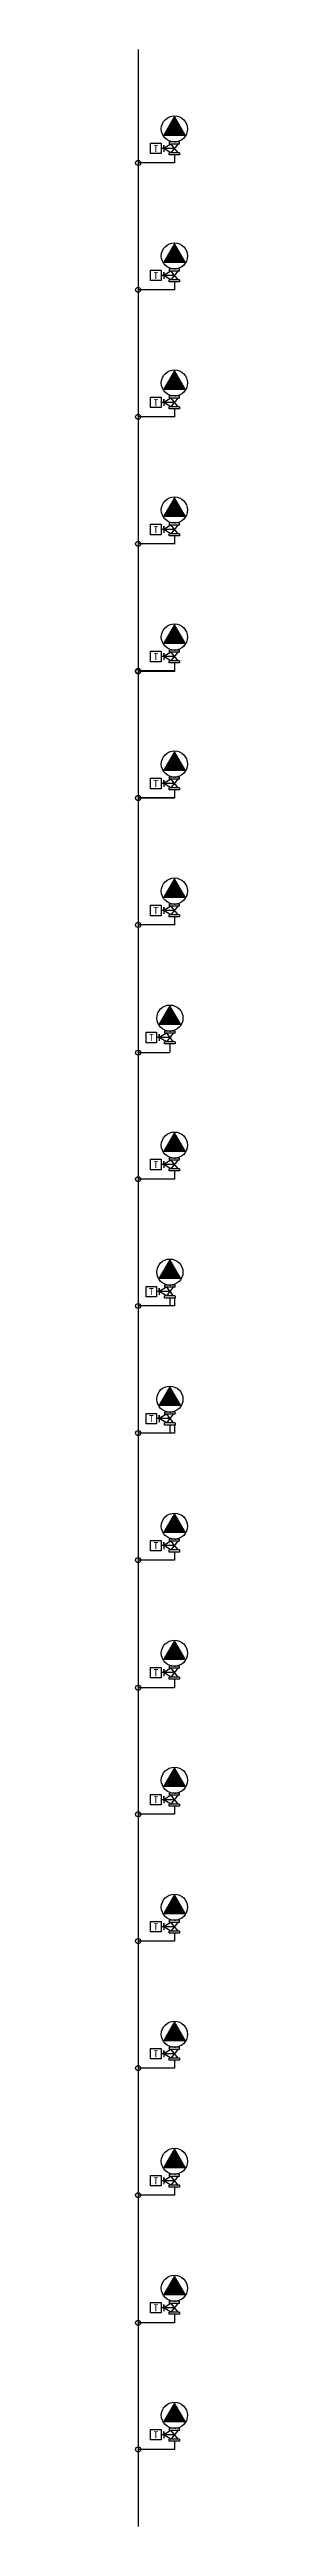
# Model space of a CAD drawing. Header units: millimetres. Extents: x -670037 to -640203, y 79764 to 182893.
# Drawn here: x -660723 to -659865, y 80814 to 121764 of the extents above; entities that cross this region are included whole.
import ezdxf
from ezdxf.enums import TextEntityAlignment as Align

# ---------------------------------------------------------------- set-up
doc = ezdxf.new("R2010")
doc.units = ezdxf.units.MM
doc.header["$LTSCALE"] = 200
doc.layers.add('FF', color=255, linetype='Continuous')
doc.layers.add('HSP', color=5, linetype='Continuous')
doc.styles.add('돋움', font='Dotum.ttf')
doc.styles.add('돋움체', font='DotumChe.ttf')

msp = doc.modelspace()

# ---------------------------------------------------------------- texts
at = {"layer": 'FF', "color": 4}
for style, p in [('돋움체', (-660386, 120130)), ('돋움체', (-660386, 120130)), ('돋움체', (-660386, 118030)), ('돋움체', (-660386, 118030)), ('돋움체', (-660386, 115930)), ('돋움체', (-660386, 115930)), ('돋움체', (-660386, 113830)), ('돋움체', (-660386, 113830)), ('돋움체', (-660386, 111730)), ('돋움체', (-660386, 111730)), ('돋움', (-660386, 109630)), ('돋움', (-660386, 109630)), ('돋움', (-660386, 107530)), ('돋움', (-660386, 107530)), ('돋움체', (-660461, 105430)), ('돋움체', (-660461, 105430)), ('돋움체', (-660386, 103330)), ('돋움체', (-660386, 103330)), ('돋움체', (-660461, 101230)), ('돋움체', (-660461, 101230)), ('돋움체', (-660461, 99130)), ('돋움체', (-660461, 99130)), ('돋움체', (-660386, 97030)), ('돋움체', (-660386, 97030)), ('돋움체', (-660386, 94930)), ('돋움체', (-660386, 94930)), ('돋움체', (-660386, 92830)), ('돋움체', (-660386, 92830)), ('돋움체', (-660386, 90730)), ('돋움체', (-660386, 90730)), ('돋움체', (-660386, 88630)), ('돋움체', (-660386, 88630)), ('돋움체', (-660386, 86530)), ('돋움체', (-660386, 86530)), ('돋움체', (-660386, 84430)), ('돋움체', (-660386, 84430)), ('돋움체', (-660386, 82330)), ('돋움체', (-660386, 82330))]:
    msp.add_text('T', height=116, dxfattribs=dict(at, style=style)).set_placement(p, align=Align.MIDDLE)

# ---------------------------------------------------------------- hatches: boundary and pattern name
at = {"layer": 'FF', "linetype": 'Continuous'}
for points in [[(-660081, 120655), (-660256, 120351), (-659906, 120351)], [(-660081, 120655), (-660256, 120351), (-659906, 120351)], [(-660081, 118555), (-660256, 118251), (-659906, 118251)], [(-660081, 118555), (-660256, 118251), (-659906, 118251)], [(-660081, 116455), (-660256, 116151), (-659906, 116151)], [(-660081, 116455), (-660256, 116151), (-659906, 116151)], [(-660081, 114355), (-660256, 114051), (-659906, 114051)], [(-660081, 114355), (-660256, 114051), (-659906, 114051)], [(-660081, 112255), (-660256, 111951), (-659906, 111951)], [(-660081, 112255), (-660256, 111951), (-659906, 111951)], [(-660081, 110155), (-660256, 109851), (-659906, 109851)], [(-660081, 110155), (-660256, 109851), (-659906, 109851)], [(-660081, 108055), (-660256, 107751), (-659906, 107751)], [(-660081, 108055), (-660256, 107751), (-659906, 107751)], [(-660156, 105955), (-660331, 105651), (-659981, 105651)], [(-660156, 105955), (-660331, 105651), (-659981, 105651)], [(-660081, 103855), (-660256, 103551), (-659906, 103551)], [(-660081, 103855), (-660256, 103551), (-659906, 103551)], [(-660156, 101755), (-660331, 101451), (-659981, 101451)], [(-660156, 101755), (-660331, 101451), (-659981, 101451)], [(-660156, 99655), (-660331, 99351), (-659981, 99351)], [(-660156, 99655), (-660331, 99351), (-659981, 99351)], [(-660081, 97555), (-660256, 97251), (-659906, 97251)], [(-660081, 97555), (-660256, 97251), (-659906, 97251)], [(-660081, 95455), (-660256, 95151), (-659906, 95151)], [(-660081, 95455), (-660256, 95151), (-659906, 95151)], [(-660081, 93355), (-660256, 93051), (-659906, 93051)], [(-660081, 93355), (-660256, 93051), (-659906, 93051)], [(-660081, 91255), (-660256, 90951), (-659906, 90951)], [(-660081, 91255), (-660256, 90951), (-659906, 90951)], [(-660081, 89155), (-660256, 88851), (-659906, 88851)], [(-660081, 89155), (-660256, 88851), (-659906, 88851)], [(-660081, 87055), (-660256, 86751), (-659906, 86751)], [(-660081, 87055), (-660256, 86751), (-659906, 86751)], [(-660081, 84955), (-660256, 84651), (-659906, 84651)], [(-660081, 84955), (-660256, 84651), (-659906, 84651)], [(-660081, 82855), (-660256, 82551), (-659906, 82551)], [(-660081, 82855), (-660256, 82551), (-659906, 82551)]]:
    msp.add_hatch(color=1, dxfattribs=at).paths.add_polyline_path(points)

# ---------------------------------------------------------------- linework, layer by layer
at = {"layer": 'FF', "color": 4}
for p, q in [((-660081, 120130), (-660299, 120130)), ((-660081, 120130), (-660299, 120130)), ((-660139, 120202), (-660258, 120130)), ((-660139, 120202), (-660258, 120130)), ((-660258, 120186), (-660258, 120074)), ((-660258, 120130), (-660258, 120186)), ((-660258, 120186), (-660258, 120074)), ((-660258, 120130), (-660258, 120186)), ((-660258, 120130), (-660258, 120142)), ((-660258, 120142), (-660258, 120119)), ((-660258, 120130), (-660258, 120142)), ((-660258, 120142), (-660258, 120119)), ((-660139, 120058), (-660258, 120130)), ((-660139, 120058), (-660258, 120130)), ((-659995, 120237), (-660167, 120237)), ((-659995, 120237), (-660167, 120237)), ((-660167, 120237), (-660167, 120202)), ((-659995, 120237), (-660167, 120237)), ((-659995, 120237), (-660167, 120237)), ((-660167, 120237), (-660167, 120202)), ((-659995, 120202), (-660167, 120202)), ((-659995, 120202), (-660167, 120202)), ((-659997, 120058), (-660167, 120058)), ((-660167, 120024), (-660167, 120058)), ((-659997, 120058), (-660167, 120058)), ((-660167, 120024), (-660167, 120058)), ((-659995, 120024), (-660166, 120024)), ((-659995, 120024), (-660166, 120024)), ((-659995, 120024), (-660166, 120024)), ((-659995, 120024), (-660166, 120024)), ((-660024, 120202), (-660139, 120058)), ((-660139, 120202), (-660024, 120058)), ((-660024, 120202), (-660139, 120058)), ((-660139, 120202), (-660024, 120058)), ((-660081, 120237), (-660064, 120237)), ((-660081, 120237), (-660064, 120237)), ((-659995, 120202), (-659995, 120237)), ((-659995, 120202), (-659995, 120237)), ((-659995, 120058), (-659995, 120024)), ((-659995, 120058), (-659995, 120024)), ((-660081, 118030), (-660299, 118030)), ((-660081, 118030), (-660299, 118030)), ((-660139, 118102), (-660258, 118030)), ((-660139, 118102), (-660258, 118030)), ((-660258, 118086), (-660258, 117974)), ((-660258, 118030), (-660258, 118086)), ((-660258, 118086), (-660258, 117974)), ((-660258, 118030), (-660258, 118086)), ((-660258, 118030), (-660258, 118042)), ((-660258, 118042), (-660258, 118019)), ((-660258, 118030), (-660258, 118042)), ((-660258, 118042), (-660258, 118019)), ((-660139, 117958), (-660258, 118030)), ((-660139, 117958), (-660258, 118030)), ((-659995, 118137), (-660167, 118137)), ((-659995, 118137), (-660167, 118137)), ((-660167, 118137), (-660167, 118102)), ((-659995, 118137), (-660167, 118137)), ((-659995, 118137), (-660167, 118137)), ((-660167, 118137), (-660167, 118102)), ((-659995, 118102), (-660167, 118102)), ((-659995, 118102), (-660167, 118102)), ((-659997, 117958), (-660167, 117958)), ((-660167, 117924), (-660167, 117958)), ((-659997, 117958), (-660167, 117958)), ((-660167, 117924), (-660167, 117958)), ((-660024, 118102), (-660139, 117958)), ((-660139, 118102), (-660024, 117958)), ((-660024, 118102), (-660139, 117958)), ((-660139, 118102), (-660024, 117958)), ((-660081, 118137), (-660064, 118137)), ((-660081, 118137), (-660064, 118137)), ((-659995, 118102), (-659995, 118137)), ((-659995, 118102), (-659995, 118137)), ((-659995, 117958), (-659995, 117924)), ((-659995, 117958), (-659995, 117924)), ((-659995, 117924), (-660166, 117924)), ((-659995, 117924), (-660166, 117924)), ((-659995, 117924), (-660166, 117924)), ((-659995, 117924), (-660166, 117924)), ((-660081, 115930), (-660299, 115930)), ((-660081, 115930), (-660299, 115930)), ((-660139, 116002), (-660258, 115930)), ((-660139, 116002), (-660258, 115930)), ((-660258, 115986), (-660258, 115874)), ((-660258, 115930), (-660258, 115986)), ((-660258, 115986), (-660258, 115874)), ((-660258, 115930), (-660258, 115986)), ((-660258, 115930), (-660258, 115942)), ((-660258, 115942), (-660258, 115919)), ((-660258, 115930), (-660258, 115942)), ((-660258, 115942), (-660258, 115919)), ((-660139, 115858), (-660258, 115930)), ((-660139, 115858), (-660258, 115930)), ((-659995, 116037), (-660167, 116037)), ((-659995, 116037), (-660167, 116037)), ((-660167, 116037), (-660167, 116002)), ((-659995, 116037), (-660167, 116037)), ((-659995, 116037), (-660167, 116037)), ((-660167, 116037), (-660167, 116002)), ((-659995, 116002), (-660167, 116002)), ((-659995, 116002), (-660167, 116002)), ((-660024, 116002), (-660139, 115858)), ((-660139, 116002), (-660024, 115858)), ((-660024, 116002), (-660139, 115858)), ((-660139, 116002), (-660024, 115858)), ((-660081, 116037), (-660064, 116037)), ((-660081, 116037), (-660064, 116037)), ((-659995, 116002), (-659995, 116037)), ((-659995, 116002), (-659995, 116037)), ((-659997, 115858), (-660167, 115858)), ((-660167, 115824), (-660167, 115858)), ((-659997, 115858), (-660167, 115858)), ((-660167, 115824), (-660167, 115858)), ((-659995, 115824), (-660166, 115824)), ((-659995, 115824), (-660166, 115824)), ((-659995, 115824), (-660166, 115824)), ((-659995, 115824), (-660166, 115824)), ((-659995, 115858), (-659995, 115824)), ((-659995, 115858), (-659995, 115824)), ((-660139, 113902), (-660258, 113830)), ((-660139, 113902), (-660258, 113830)), ((-660258, 113886), (-660258, 113774)), ((-660258, 113830), (-660258, 113886)), ((-660258, 113886), (-660258, 113774)), ((-660258, 113830), (-660258, 113886)), ((-660258, 113830), (-660258, 113842)), ((-660258, 113842), (-660258, 113819)), ((-660258, 113830), (-660258, 113842)), ((-660258, 113842), (-660258, 113819)), ((-659995, 113937), (-660167, 113937)), ((-659995, 113937), (-660167, 113937)), ((-660167, 113937), (-660167, 113902)), ((-659995, 113937), (-660167, 113937)), ((-659995, 113937), (-660167, 113937)), ((-660167, 113937), (-660167, 113902)), ((-659995, 113902), (-660167, 113902)), ((-659995, 113902), (-660167, 113902)), ((-660024, 113902), (-660139, 113758)), ((-660139, 113902), (-660024, 113758)), ((-660024, 113902), (-660139, 113758)), ((-660139, 113902), (-660024, 113758)), ((-660081, 113937), (-660064, 113937)), ((-660081, 113937), (-660064, 113937)), ((-659995, 113902), (-659995, 113937)), ((-659995, 113902), (-659995, 113937)), ((-660081, 113830), (-660299, 113830)), ((-660081, 113830), (-660299, 113830)), ((-660139, 113758), (-660258, 113830)), ((-660139, 113758), (-660258, 113830)), ((-659997, 113758), (-660167, 113758)), ((-660167, 113724), (-660167, 113758)), ((-659997, 113758), (-660167, 113758)), ((-660167, 113724), (-660167, 113758)), ((-659995, 113724), (-660166, 113724)), ((-659995, 113724), (-660166, 113724)), ((-659995, 113724), (-660166, 113724)), ((-659995, 113724), (-660166, 113724)), ((-659995, 113758), (-659995, 113724)), ((-659995, 113758), (-659995, 113724)), ((-660139, 111802), (-660258, 111730)), ((-660139, 111802), (-660258, 111730)), ((-659995, 111837), (-660167, 111837)), ((-659995, 111837), (-660167, 111837)), ((-660167, 111837), (-660167, 111802)), ((-659995, 111837), (-660167, 111837)), ((-659995, 111837), (-660167, 111837)), ((-660167, 111837), (-660167, 111802)), ((-659995, 111802), (-660167, 111802)), ((-659995, 111802), (-660167, 111802)), ((-660024, 111802), (-660139, 111658)), ((-660139, 111802), (-660024, 111658)), ((-660024, 111802), (-660139, 111658)), ((-660139, 111802), (-660024, 111658)), ((-660081, 111837), (-660064, 111837)), ((-660081, 111837), (-660064, 111837)), ((-659995, 111802), (-659995, 111837)), ((-659995, 111802), (-659995, 111837)), ((-660081, 111730), (-660299, 111730)), ((-660081, 111730), (-660299, 111730)), ((-660258, 111786), (-660258, 111674)), ((-660258, 111730), (-660258, 111786)), ((-660258, 111786), (-660258, 111674)), ((-660258, 111730), (-660258, 111786)), ((-660258, 111730), (-660258, 111742)), ((-660258, 111742), (-660258, 111719)), ((-660258, 111730), (-660258, 111742)), ((-660258, 111742), (-660258, 111719)), ((-660139, 111658), (-660258, 111730)), ((-660139, 111658), (-660258, 111730)), ((-659997, 111658), (-660167, 111658)), ((-660167, 111624), (-660167, 111658)), ((-659997, 111658), (-660167, 111658)), ((-660167, 111624), (-660167, 111658)), ((-659995, 111624), (-660166, 111624)), ((-659995, 111624), (-660166, 111624)), ((-659995, 111624), (-660166, 111624)), ((-659995, 111624), (-660166, 111624)), ((-659995, 111658), (-659995, 111624)), ((-659995, 111658), (-659995, 111624)), ((-660473, 109717), (-660299, 109717)), ((-660473, 109544), (-660473, 109717)), ((-660473, 109717), (-660299, 109717)), ((-660473, 109544), (-660473, 109717)), ((-660299, 109544), (-660473, 109544)), ((-660299, 109544), (-660473, 109544)), ((-660299, 109717), (-660299, 109544)), ((-660299, 109717), (-660299, 109544)), ((-660081, 109630), (-660299, 109630)), ((-660081, 109630), (-660299, 109630)), ((-660139, 109702), (-660258, 109630)), ((-660139, 109702), (-660258, 109630)), ((-660258, 109686), (-660258, 109574)), ((-660258, 109630), (-660258, 109686)), ((-660258, 109686), (-660258, 109574)), ((-660258, 109630), (-660258, 109686)), ((-660258, 109630), (-660258, 109642)), ((-660258, 109642), (-660258, 109619)), ((-660258, 109630), (-660258, 109642)), ((-660258, 109642), (-660258, 109619)), ((-660139, 109558), (-660258, 109630)), ((-660139, 109558), (-660258, 109630)), ((-659995, 109737), (-660167, 109737)), ((-659995, 109737), (-660167, 109737)), ((-660167, 109737), (-660167, 109702)), ((-659995, 109737), (-660167, 109737)), ((-659995, 109737), (-660167, 109737)), ((-660167, 109737), (-660167, 109702)), ((-659995, 109702), (-660167, 109702)), ((-659995, 109702), (-660167, 109702)), ((-659997, 109558), (-660167, 109558)), ((-660167, 109524), (-660167, 109558)), ((-659997, 109558), (-660167, 109558)), ((-660167, 109524), (-660167, 109558)), ((-659995, 109524), (-660166, 109524)), ((-659995, 109524), (-660166, 109524)), ((-659995, 109524), (-660166, 109524)), ((-659995, 109524), (-660166, 109524)), ((-660024, 109702), (-660139, 109558)), ((-660139, 109702), (-660024, 109558)), ((-660024, 109702), (-660139, 109558)), ((-660139, 109702), (-660024, 109558)), ((-660081, 109737), (-660064, 109737)), ((-660081, 109737), (-660064, 109737)), ((-659995, 109702), (-659995, 109737)), ((-659995, 109702), (-659995, 109737)), ((-659995, 109558), (-659995, 109524)), ((-659995, 109558), (-659995, 109524)), ((-660473, 107617), (-660299, 107617)), ((-660473, 107444), (-660473, 107617)), ((-660473, 107617), (-660299, 107617)), ((-660473, 107444), (-660473, 107617)), ((-660299, 107444), (-660473, 107444)), ((-660299, 107444), (-660473, 107444)), ((-660299, 107617), (-660299, 107444)), ((-660299, 107617), (-660299, 107444)), ((-660081, 107530), (-660299, 107530)), ((-660081, 107530), (-660299, 107530)), ((-660139, 107602), (-660258, 107530)), ((-660139, 107602), (-660258, 107530)), ((-660258, 107586), (-660258, 107474)), ((-660258, 107530), (-660258, 107586)), ((-660258, 107586), (-660258, 107474)), ((-660258, 107530), (-660258, 107586)), ((-660258, 107530), (-660258, 107542)), ((-660258, 107542), (-660258, 107519)), ((-660258, 107530), (-660258, 107542)), ((-660258, 107542), (-660258, 107519)), ((-660139, 107458), (-660258, 107530)), ((-660139, 107458), (-660258, 107530)), ((-659995, 107637), (-660167, 107637)), ((-659995, 107637), (-660167, 107637)), ((-660167, 107637), (-660167, 107602)), ((-659995, 107637), (-660167, 107637)), ((-659995, 107637), (-660167, 107637)), ((-660167, 107637), (-660167, 107602)), ((-659995, 107602), (-660167, 107602)), ((-659995, 107602), (-660167, 107602)), ((-659997, 107458), (-660167, 107458)), ((-660167, 107424), (-660167, 107458)), ((-659997, 107458), (-660167, 107458)), ((-660167, 107424), (-660167, 107458)), ((-659995, 107424), (-660166, 107424)), ((-659995, 107424), (-660166, 107424)), ((-659995, 107424), (-660166, 107424)), ((-659995, 107424), (-660166, 107424)), ((-660024, 107602), (-660139, 107458)), ((-660139, 107602), (-660024, 107458)), ((-660024, 107602), (-660139, 107458)), ((-660139, 107602), (-660024, 107458)), ((-660081, 107637), (-660064, 107637)), ((-660081, 107637), (-660064, 107637)), ((-659995, 107602), (-659995, 107637)), ((-659995, 107602), (-659995, 107637)), ((-659995, 107458), (-659995, 107424)), ((-659995, 107458), (-659995, 107424)), ((-660156, 105430), (-660374, 105430)), ((-660156, 105430), (-660374, 105430)), ((-660214, 105502), (-660333, 105430)), ((-660214, 105502), (-660333, 105430)), ((-660333, 105486), (-660333, 105374)), ((-660333, 105430), (-660333, 105486)), ((-660333, 105486), (-660333, 105374)), ((-660333, 105430), (-660333, 105486)), ((-660333, 105430), (-660333, 105442)), ((-660333, 105442), (-660333, 105419)), ((-660333, 105430), (-660333, 105442)), ((-660333, 105442), (-660333, 105419)), ((-660214, 105358), (-660333, 105430)), ((-660214, 105358), (-660333, 105430)), ((-660070, 105537), (-660242, 105537)), ((-660070, 105537), (-660242, 105537)), ((-660242, 105537), (-660242, 105502)), ((-660070, 105537), (-660242, 105537)), ((-660070, 105537), (-660242, 105537)), ((-660242, 105537), (-660242, 105502)), ((-660070, 105502), (-660242, 105502)), ((-660070, 105502), (-660242, 105502)), ((-660072, 105358), (-660242, 105358)), ((-660242, 105324), (-660242, 105358)), ((-660072, 105358), (-660242, 105358)), ((-660242, 105324), (-660242, 105358)), ((-660070, 105324), (-660241, 105324)), ((-660070, 105324), (-660241, 105324)), ((-660070, 105324), (-660241, 105324)), ((-660070, 105324), (-660241, 105324)), ((-660099, 105502), (-660214, 105358)), ((-660214, 105502), (-660099, 105358)), ((-660099, 105502), (-660214, 105358)), ((-660214, 105502), (-660099, 105358)), ((-660156, 105537), (-660139, 105537)), ((-660156, 105537), (-660139, 105537)), ((-660070, 105502), (-660070, 105537)), ((-660070, 105502), (-660070, 105537)), ((-660070, 105358), (-660070, 105324)), ((-660070, 105358), (-660070, 105324)), ((-660081, 103330), (-660299, 103330)), ((-660081, 103330), (-660299, 103330)), ((-660139, 103402), (-660258, 103330)), ((-660139, 103402), (-660258, 103330)), ((-660258, 103386), (-660258, 103274)), ((-660258, 103330), (-660258, 103386)), ((-660258, 103386), (-660258, 103274)), ((-660258, 103330), (-660258, 103386)), ((-660258, 103330), (-660258, 103342)), ((-660258, 103342), (-660258, 103319)), ((-660258, 103330), (-660258, 103342)), ((-660258, 103342), (-660258, 103319)), ((-660139, 103258), (-660258, 103330)), ((-660139, 103258), (-660258, 103330)), ((-659995, 103437), (-660167, 103437)), ((-659995, 103437), (-660167, 103437)), ((-660167, 103437), (-660167, 103402)), ((-659995, 103437), (-660167, 103437)), ((-659995, 103437), (-660167, 103437)), ((-660167, 103437), (-660167, 103402)), ((-659995, 103402), (-660167, 103402)), ((-659995, 103402), (-660167, 103402)), ((-659997, 103258), (-660167, 103258)), ((-660167, 103224), (-660167, 103258)), ((-659997, 103258), (-660167, 103258)), ((-660167, 103224), (-660167, 103258)), ((-659995, 103224), (-660166, 103224)), ((-659995, 103224), (-660166, 103224)), ((-659995, 103224), (-660166, 103224)), ((-659995, 103224), (-660166, 103224)), ((-660024, 103402), (-660139, 103258)), ((-660139, 103402), (-660024, 103258)), ((-660024, 103402), (-660139, 103258)), ((-660139, 103402), (-660024, 103258)), ((-660081, 103437), (-660064, 103437)), ((-660081, 103437), (-660064, 103437)), ((-659995, 103402), (-659995, 103437)), ((-659995, 103402), (-659995, 103437)), ((-659995, 103258), (-659995, 103224)), ((-659995, 103258), (-659995, 103224)), ((-660156, 101230), (-660374, 101230)), ((-660156, 101230), (-660374, 101230)), ((-660214, 101302), (-660333, 101230)), ((-660214, 101302), (-660333, 101230)), ((-660333, 101286), (-660333, 101174)), ((-660333, 101230), (-660333, 101286)), ((-660333, 101286), (-660333, 101174)), ((-660333, 101230), (-660333, 101286)), ((-660333, 101230), (-660333, 101242)), ((-660333, 101242), (-660333, 101219)), ((-660333, 101230), (-660333, 101242)), ((-660333, 101242), (-660333, 101219)), ((-660214, 101158), (-660333, 101230)), ((-660214, 101158), (-660333, 101230)), ((-660070, 101337), (-660242, 101337)), ((-660070, 101337), (-660242, 101337)), ((-660242, 101337), (-660242, 101302)), ((-660070, 101337), (-660242, 101337)), ((-660070, 101337), (-660242, 101337)), ((-660242, 101337), (-660242, 101302)), ((-660070, 101302), (-660242, 101302)), ((-660070, 101302), (-660242, 101302)), ((-660072, 101158), (-660242, 101158)), ((-660242, 101124), (-660242, 101158)), ((-660072, 101158), (-660242, 101158)), ((-660242, 101124), (-660242, 101158)), ((-660099, 101302), (-660214, 101158)), ((-660214, 101302), (-660099, 101158)), ((-660099, 101302), (-660214, 101158)), ((-660214, 101302), (-660099, 101158)), ((-660156, 101337), (-660139, 101337)), ((-660156, 101337), (-660139, 101337)), ((-660070, 101302), (-660070, 101337)), ((-660070, 101302), (-660070, 101337)), ((-660070, 101158), (-660070, 101124)), ((-660070, 101158), (-660070, 101124)), ((-660070, 101124), (-660241, 101124)), ((-660070, 101124), (-660241, 101124)), ((-660070, 101124), (-660241, 101124)), ((-660070, 101124), (-660241, 101124)), ((-660156, 99130), (-660374, 99130)), ((-660156, 99130), (-660374, 99130)), ((-660214, 99202), (-660333, 99130)), ((-660214, 99202), (-660333, 99130)), ((-660333, 99186), (-660333, 99074)), ((-660333, 99130), (-660333, 99186)), ((-660333, 99186), (-660333, 99074)), ((-660333, 99130), (-660333, 99186)), ((-660333, 99130), (-660333, 99142)), ((-660333, 99142), (-660333, 99119)), ((-660333, 99130), (-660333, 99142)), ((-660333, 99142), (-660333, 99119)), ((-660214, 99058), (-660333, 99130)), ((-660214, 99058), (-660333, 99130)), ((-660070, 99237), (-660242, 99237)), ((-660070, 99237), (-660242, 99237)), ((-660242, 99237), (-660242, 99202)), ((-660070, 99237), (-660242, 99237)), ((-660070, 99237), (-660242, 99237)), ((-660242, 99237), (-660242, 99202)), ((-660070, 99202), (-660242, 99202)), ((-660070, 99202), (-660242, 99202)), ((-660099, 99202), (-660214, 99058)), ((-660214, 99202), (-660099, 99058)), ((-660099, 99202), (-660214, 99058)), ((-660214, 99202), (-660099, 99058)), ((-660156, 99237), (-660139, 99237)), ((-660156, 99237), (-660139, 99237)), ((-660070, 99202), (-660070, 99237)), ((-660070, 99202), (-660070, 99237)), ((-660072, 99058), (-660242, 99058)), ((-660242, 99024), (-660242, 99058)), ((-660072, 99058), (-660242, 99058)), ((-660242, 99024), (-660242, 99058)), ((-660070, 99024), (-660241, 99024)), ((-660070, 99024), (-660241, 99024)), ((-660070, 99024), (-660241, 99024)), ((-660070, 99024), (-660241, 99024)), ((-660070, 99058), (-660070, 99024)), ((-660070, 99058), (-660070, 99024)), ((-660139, 97102), (-660258, 97030)), ((-660139, 97102), (-660258, 97030)), ((-660258, 97086), (-660258, 96974)), ((-660258, 97030), (-660258, 97086)), ((-660258, 97086), (-660258, 96974)), ((-660258, 97030), (-660258, 97086)), ((-659995, 97137), (-660167, 97137)), ((-659995, 97137), (-660167, 97137)), ((-660167, 97137), (-660167, 97102)), ((-659995, 97137), (-660167, 97137)), ((-659995, 97137), (-660167, 97137)), ((-660167, 97137), (-660167, 97102)), ((-659995, 97102), (-660167, 97102)), ((-659995, 97102), (-660167, 97102)), ((-660024, 97102), (-660139, 96958)), ((-660139, 97102), (-660024, 96958)), ((-660024, 97102), (-660139, 96958)), ((-660139, 97102), (-660024, 96958)), ((-660081, 97137), (-660064, 97137)), ((-660081, 97137), (-660064, 97137)), ((-659995, 97102), (-659995, 97137)), ((-659995, 97102), (-659995, 97137)), ((-660081, 97030), (-660299, 97030)), ((-660081, 97030), (-660299, 97030)), ((-660258, 97030), (-660258, 97042)), ((-660258, 97042), (-660258, 97019)), ((-660258, 97030), (-660258, 97042)), ((-660258, 97042), (-660258, 97019)), ((-660139, 96958), (-660258, 97030)), ((-660139, 96958), (-660258, 97030)), ((-659997, 96958), (-660167, 96958)), ((-660167, 96924), (-660167, 96958)), ((-659997, 96958), (-660167, 96958)), ((-660167, 96924), (-660167, 96958)), ((-659995, 96924), (-660166, 96924)), ((-659995, 96924), (-660166, 96924)), ((-659995, 96924), (-660166, 96924)), ((-659995, 96924), (-660166, 96924)), ((-659995, 96958), (-659995, 96924)), ((-659995, 96958), (-659995, 96924)), ((-659995, 95037), (-660167, 95037)), ((-659995, 95037), (-660167, 95037)), ((-660167, 95037), (-660167, 95002)), ((-659995, 95037), (-660167, 95037)), ((-659995, 95037), (-660167, 95037)), ((-660167, 95037), (-660167, 95002)), ((-660081, 95037), (-660064, 95037)), ((-660081, 95037), (-660064, 95037)), ((-659995, 95002), (-659995, 95037)), ((-659995, 95002), (-659995, 95037)), ((-660081, 94930), (-660299, 94930)), ((-660081, 94930), (-660299, 94930)), ((-660139, 95002), (-660258, 94930)), ((-660139, 95002), (-660258, 94930)), ((-660258, 94986), (-660258, 94874)), ((-660258, 94930), (-660258, 94986)), ((-660258, 94986), (-660258, 94874)), ((-660258, 94930), (-660258, 94986)), ((-660258, 94930), (-660258, 94942)), ((-660258, 94942), (-660258, 94919)), ((-660258, 94930), (-660258, 94942)), ((-660258, 94942), (-660258, 94919)), ((-660139, 94858), (-660258, 94930)), ((-660139, 94858), (-660258, 94930)), ((-659995, 95002), (-660167, 95002)), ((-659995, 95002), (-660167, 95002)), ((-659997, 94858), (-660167, 94858)), ((-660167, 94824), (-660167, 94858)), ((-659997, 94858), (-660167, 94858)), ((-660167, 94824), (-660167, 94858)), ((-659995, 94824), (-660166, 94824)), ((-659995, 94824), (-660166, 94824)), ((-659995, 94824), (-660166, 94824)), ((-659995, 94824), (-660166, 94824)), ((-660024, 95002), (-660139, 94858)), ((-660139, 95002), (-660024, 94858)), ((-660024, 95002), (-660139, 94858)), ((-660139, 95002), (-660024, 94858)), ((-659995, 94858), (-659995, 94824)), ((-659995, 94858), (-659995, 94824)), ((-660081, 92830), (-660299, 92830)), ((-660081, 92830), (-660299, 92830)), ((-660139, 92902), (-660258, 92830)), ((-660139, 92902), (-660258, 92830)), ((-660258, 92886), (-660258, 92774)), ((-660258, 92830), (-660258, 92886)), ((-660258, 92886), (-660258, 92774)), ((-660258, 92830), (-660258, 92886)), ((-660258, 92830), (-660258, 92842)), ((-660258, 92842), (-660258, 92819)), ((-660258, 92830), (-660258, 92842)), ((-660258, 92842), (-660258, 92819)), ((-660139, 92758), (-660258, 92830)), ((-660139, 92758), (-660258, 92830)), ((-659995, 92937), (-660167, 92937)), ((-659995, 92937), (-660167, 92937)), ((-660167, 92937), (-660167, 92902)), ((-659995, 92937), (-660167, 92937)), ((-659995, 92937), (-660167, 92937)), ((-660167, 92937), (-660167, 92902)), ((-659995, 92902), (-660167, 92902)), ((-659995, 92902), (-660167, 92902)), ((-659997, 92758), (-660167, 92758)), ((-660167, 92724), (-660167, 92758)), ((-659997, 92758), (-660167, 92758)), ((-660167, 92724), (-660167, 92758)), ((-659995, 92724), (-660166, 92724)), ((-659995, 92724), (-660166, 92724)), ((-659995, 92724), (-660166, 92724)), ((-659995, 92724), (-660166, 92724)), ((-660024, 92902), (-660139, 92758)), ((-660139, 92902), (-660024, 92758)), ((-660024, 92902), (-660139, 92758)), ((-660139, 92902), (-660024, 92758)), ((-660081, 92937), (-660064, 92937)), ((-660081, 92937), (-660064, 92937)), ((-659995, 92902), (-659995, 92937)), ((-659995, 92902), (-659995, 92937)), ((-659995, 92758), (-659995, 92724)), ((-659995, 92758), (-659995, 92724)), ((-660081, 90730), (-660299, 90730)), ((-660081, 90730), (-660299, 90730)), ((-660139, 90802), (-660258, 90730)), ((-660139, 90802), (-660258, 90730)), ((-660258, 90786), (-660258, 90674)), ((-660258, 90730), (-660258, 90786)), ((-660258, 90786), (-660258, 90674)), ((-660258, 90730), (-660258, 90786)), ((-660258, 90730), (-660258, 90742)), ((-660258, 90742), (-660258, 90719)), ((-660258, 90730), (-660258, 90742)), ((-660258, 90742), (-660258, 90719)), ((-660139, 90658), (-660258, 90730)), ((-660139, 90658), (-660258, 90730)), ((-659995, 90837), (-660167, 90837)), ((-659995, 90837), (-660167, 90837)), ((-660167, 90837), (-660167, 90802)), ((-659995, 90837), (-660167, 90837)), ((-659995, 90837), (-660167, 90837)), ((-660167, 90837), (-660167, 90802)), ((-659995, 90802), (-660167, 90802)), ((-659995, 90802), (-660167, 90802)), ((-659997, 90658), (-660167, 90658)), ((-660167, 90624), (-660167, 90658)), ((-659997, 90658), (-660167, 90658)), ((-660167, 90624), (-660167, 90658)), ((-659995, 90624), (-660166, 90624)), ((-659995, 90624), (-660166, 90624)), ((-659995, 90624), (-660166, 90624)), ((-659995, 90624), (-660166, 90624)), ((-660024, 90802), (-660139, 90658)), ((-660139, 90802), (-660024, 90658)), ((-660024, 90802), (-660139, 90658)), ((-660139, 90802), (-660024, 90658)), ((-660081, 90837), (-660064, 90837)), ((-660081, 90837), (-660064, 90837)), ((-659995, 90802), (-659995, 90837)), ((-659995, 90802), (-659995, 90837)), ((-659995, 90658), (-659995, 90624)), ((-659995, 90658), (-659995, 90624)), ((-660081, 88630), (-660299, 88630)), ((-660081, 88630), (-660299, 88630)), ((-660139, 88702), (-660258, 88630)), ((-660139, 88702), (-660258, 88630)), ((-660258, 88686), (-660258, 88574)), ((-660258, 88630), (-660258, 88686)), ((-660258, 88686), (-660258, 88574)), ((-660258, 88630), (-660258, 88686)), ((-660258, 88630), (-660258, 88642)), ((-660258, 88642), (-660258, 88619)), ((-660258, 88630), (-660258, 88642)), ((-660258, 88642), (-660258, 88619)), ((-660139, 88558), (-660258, 88630)), ((-660139, 88558), (-660258, 88630)), ((-659995, 88737), (-660167, 88737)), ((-659995, 88737), (-660167, 88737)), ((-660167, 88737), (-660167, 88702)), ((-659995, 88737), (-660167, 88737)), ((-659995, 88737), (-660167, 88737)), ((-660167, 88737), (-660167, 88702)), ((-659995, 88702), (-660167, 88702)), ((-659995, 88702), (-660167, 88702)), ((-659997, 88558), (-660167, 88558)), ((-660167, 88524), (-660167, 88558)), ((-659997, 88558), (-660167, 88558)), ((-660167, 88524), (-660167, 88558)), ((-659995, 88524), (-660166, 88524)), ((-659995, 88524), (-660166, 88524)), ((-659995, 88524), (-660166, 88524)), ((-659995, 88524), (-660166, 88524)), ((-660024, 88702), (-660139, 88558)), ((-660139, 88702), (-660024, 88558)), ((-660024, 88702), (-660139, 88558)), ((-660139, 88702), (-660024, 88558)), ((-660081, 88737), (-660064, 88737)), ((-660081, 88737), (-660064, 88737)), ((-659995, 88702), (-659995, 88737)), ((-659995, 88702), (-659995, 88737)), ((-659995, 88558), (-659995, 88524)), ((-659995, 88558), (-659995, 88524)), ((-660081, 86530), (-660299, 86530)), ((-660081, 86530), (-660299, 86530)), ((-660139, 86602), (-660258, 86530)), ((-660139, 86602), (-660258, 86530)), ((-660258, 86586), (-660258, 86474)), ((-660258, 86530), (-660258, 86586)), ((-660258, 86586), (-660258, 86474)), ((-660258, 86530), (-660258, 86586)), ((-660258, 86530), (-660258, 86542)), ((-660258, 86542), (-660258, 86519)), ((-660258, 86530), (-660258, 86542)), ((-660258, 86542), (-660258, 86519)), ((-660139, 86458), (-660258, 86530)), ((-660139, 86458), (-660258, 86530)), ((-659995, 86637), (-660167, 86637)), ((-659995, 86637), (-660167, 86637)), ((-660167, 86637), (-660167, 86602)), ((-659995, 86637), (-660167, 86637)), ((-659995, 86637), (-660167, 86637)), ((-660167, 86637), (-660167, 86602)), ((-659995, 86602), (-660167, 86602)), ((-659995, 86602), (-660167, 86602)), ((-659997, 86458), (-660167, 86458)), ((-660167, 86424), (-660167, 86458)), ((-659997, 86458), (-660167, 86458)), ((-660167, 86424), (-660167, 86458)), ((-659995, 86424), (-660166, 86424)), ((-659995, 86424), (-660166, 86424)), ((-659995, 86424), (-660166, 86424)), ((-659995, 86424), (-660166, 86424)), ((-660024, 86602), (-660139, 86458)), ((-660139, 86602), (-660024, 86458)), ((-660024, 86602), (-660139, 86458)), ((-660139, 86602), (-660024, 86458)), ((-660081, 86637), (-660064, 86637)), ((-660081, 86637), (-660064, 86637)), ((-659995, 86602), (-659995, 86637)), ((-659995, 86602), (-659995, 86637)), ((-659995, 86458), (-659995, 86424)), ((-659995, 86458), (-659995, 86424)), ((-660081, 84430), (-660299, 84430)), ((-660081, 84430), (-660299, 84430)), ((-660139, 84502), (-660258, 84430)), ((-660139, 84502), (-660258, 84430)), ((-660258, 84486), (-660258, 84374)), ((-660258, 84430), (-660258, 84486)), ((-660258, 84486), (-660258, 84374)), ((-660258, 84430), (-660258, 84486)), ((-660258, 84430), (-660258, 84442)), ((-660258, 84442), (-660258, 84419)), ((-660258, 84430), (-660258, 84442)), ((-660258, 84442), (-660258, 84419)), ((-660139, 84358), (-660258, 84430)), ((-660139, 84358), (-660258, 84430)), ((-659995, 84537), (-660167, 84537)), ((-659995, 84537), (-660167, 84537)), ((-660167, 84537), (-660167, 84502)), ((-659995, 84537), (-660167, 84537)), ((-659995, 84537), (-660167, 84537)), ((-660167, 84537), (-660167, 84502)), ((-659995, 84502), (-660167, 84502)), ((-659995, 84502), (-660167, 84502)), ((-659997, 84358), (-660167, 84358)), ((-660167, 84324), (-660167, 84358)), ((-659997, 84358), (-660167, 84358)), ((-660167, 84324), (-660167, 84358)), ((-660024, 84502), (-660139, 84358)), ((-660139, 84502), (-660024, 84358)), ((-660024, 84502), (-660139, 84358)), ((-660139, 84502), (-660024, 84358)), ((-660081, 84537), (-660064, 84537)), ((-660081, 84537), (-660064, 84537)), ((-659995, 84502), (-659995, 84537)), ((-659995, 84502), (-659995, 84537)), ((-659995, 84358), (-659995, 84324)), ((-659995, 84358), (-659995, 84324)), ((-659995, 84324), (-660166, 84324)), ((-659995, 84324), (-660166, 84324)), ((-659995, 84324), (-660166, 84324)), ((-659995, 84324), (-660166, 84324)), ((-660081, 82330), (-660299, 82330)), ((-660081, 82330), (-660299, 82330)), ((-660139, 82402), (-660258, 82330)), ((-660139, 82402), (-660258, 82330)), ((-660258, 82386), (-660258, 82274)), ((-660258, 82330), (-660258, 82386)), ((-660258, 82386), (-660258, 82274)), ((-660258, 82330), (-660258, 82386)), ((-660258, 82330), (-660258, 82342)), ((-660258, 82342), (-660258, 82319)), ((-660258, 82330), (-660258, 82342)), ((-660258, 82342), (-660258, 82319)), ((-660139, 82258), (-660258, 82330)), ((-660139, 82258), (-660258, 82330)), ((-659995, 82437), (-660167, 82437)), ((-659995, 82437), (-660167, 82437)), ((-660167, 82437), (-660167, 82402)), ((-659995, 82437), (-660167, 82437)), ((-659995, 82437), (-660167, 82437)), ((-660167, 82437), (-660167, 82402)), ((-659995, 82402), (-660167, 82402)), ((-659995, 82402), (-660167, 82402)), ((-660024, 82402), (-660139, 82258)), ((-660139, 82402), (-660024, 82258)), ((-660024, 82402), (-660139, 82258)), ((-660139, 82402), (-660024, 82258)), ((-660081, 82437), (-660064, 82437)), ((-660081, 82437), (-660064, 82437)), ((-659995, 82402), (-659995, 82437)), ((-659995, 82402), (-659995, 82437)), ((-659997, 82258), (-660167, 82258)), ((-660167, 82224), (-660167, 82258)), ((-659997, 82258), (-660167, 82258)), ((-660167, 82224), (-660167, 82258)), ((-659995, 82224), (-660166, 82224)), ((-659995, 82224), (-660166, 82224)), ((-659995, 82224), (-660166, 82224)), ((-659995, 82224), (-660166, 82224)), ((-659995, 82258), (-659995, 82224)), ((-659995, 82258), (-659995, 82224))]:
    msp.add_line(p, q, dxfattribs=at)
at = {"layer": 'FF', "color": 6, "linetype": 'Continuous'}
for p, q in [((-660081, 120026, 0), (-660081, 119892, 0)), ((-660081, 120026, 0), (-660081, 119892, 0)), ((-660081, 120024), (-660081, 119889)), ((-660081, 120024), (-660081, 119889)), ((-660081, 120024, 0), (-660081, 119889, 0)), ((-660081, 119889, 0), (-660681, 119889)), ((-660081, 117792, 0), (-660681, 117792, 0)), ((-660081, 117926, 0), (-660081, 117792, 0)), ((-660081, 117926, 0), (-660081, 117792, 0)), ((-660081, 117924), (-660081, 117789)), ((-660081, 117924), (-660081, 117789)), ((-660081, 115692, 0), (-660681, 115692, 0)), ((-660081, 115826, 0), (-660081, 115692, 0)), ((-660081, 115826, 0), (-660081, 115692, 0)), ((-660081, 115824), (-660081, 115689)), ((-660081, 115824), (-660081, 115689)), ((-660081, 113592, 0), (-660681, 113592, 0)), ((-660081, 113726, 0), (-660081, 113592, 0)), ((-660081, 113726, 0), (-660081, 113592, 0)), ((-660081, 113724), (-660081, 113589)), ((-660081, 113724), (-660081, 113589)), ((-660081, 111491, 0), (-660681, 111491, 0)), ((-660081, 111481, 0), (-660681, 111481)), ((-660081, 111626, 0), (-660081, 111492, 0)), ((-660081, 111626, 0), (-660081, 111492, 0)), ((-660081, 111625, 0), (-660081, 111491, 0)), ((-660081, 111625, 0), (-660081, 111491, 0)), ((-660081, 111624), (-660081, 111489)), ((-660081, 111624), (-660081, 111489)), ((-660081, 111616, 0), (-660081, 111481, 0)), ((-660081, 109391, 0), (-660681, 109391, 0)), ((-660081, 109389, 0), (-660681, 109389)), ((-660081, 109526, 0), (-660081, 109392, 0)), ((-660081, 109526, 0), (-660081, 109392, 0)), ((-660081, 109525, 0), (-660081, 109391, 0)), ((-660081, 109525, 0), (-660081, 109391, 0)), ((-660081, 109524), (-660081, 109389)), ((-660081, 109524), (-660081, 109389)), ((-660081, 109524, 0), (-660081, 109389, 0)), ((-660081, 107291, 0), (-660681, 107291, 0)), ((-660081, 107425, 0), (-660081, 107291, 0)), ((-660081, 107425, 0), (-660081, 107291, 0)), ((-660081, 107424), (-660081, 107289)), ((-660081, 107424), (-660081, 107289)), ((-660156, 105324), (-660156, 105189)), ((-660156, 105324), (-660156, 105189)), ((-660156, 105180, 0), (-660681, 105180)), ((-660081, 103225, 0), (-660081, 103091, 0)), ((-660081, 103225, 0), (-660081, 103091, 0)), ((-660081, 103224), (-660081, 103089)), ((-660081, 103224), (-660081, 103089)), ((-660081, 103223, 0), (-660081, 103089, 0)), ((-660081, 103089, 0), (-660681, 103089)), ((-660081, 100992, 0), (-660681, 100992, 0)), ((-660156, 101124), (-660156, 100989)), ((-660156, 101124), (-660156, 100989)), ((-660081, 101126, 0), (-660081, 100992, 0)), ((-660081, 101126, 0), (-660081, 100992, 0)), ((-660081, 98892, 0), (-660681, 98892, 0)), ((-660156, 99024), (-660156, 98889)), ((-660156, 99024), (-660156, 98889)), ((-660081, 99026, 0), (-660081, 98892, 0)), ((-660081, 99026, 0), (-660081, 98892, 0)), ((-660081, 96792, 0), (-660681, 96792, 0)), ((-660081, 96926, 0), (-660081, 96792, 0)), ((-660081, 96926, 0), (-660081, 96792, 0)), ((-660081, 96924), (-660081, 96789)), ((-660081, 96924), (-660081, 96789)), ((-660081, 94681, 0), (-660681, 94681)), ((-660081, 94826, 0), (-660081, 94692, 0)), ((-660081, 94826, 0), (-660081, 94692, 0)), ((-660081, 94824), (-660081, 94689)), ((-660081, 94824), (-660081, 94689)), ((-660081, 94816, 0), (-660081, 94681, 0)), ((-660081, 92589, 0), (-660681, 92589)), ((-660081, 92726, 0), (-660081, 92592, 0)), ((-660081, 92726, 0), (-660081, 92592, 0)), ((-660081, 92724), (-660081, 92589)), ((-660081, 92724), (-660081, 92589)), ((-660081, 92724, 0), (-660081, 92589, 0)), ((-660081, 90626, 0), (-660081, 90492, 0)), ((-660081, 90626, 0), (-660081, 90492, 0)), ((-660081, 90624), (-660081, 90489)), ((-660081, 90624), (-660081, 90489)), ((-660081, 90492, 0), (-660681, 90492, 0)), ((-660081, 88526, 0), (-660081, 88392, 0)), ((-660081, 88526, 0), (-660081, 88392, 0)), ((-660081, 88524), (-660081, 88389)), ((-660081, 88524), (-660081, 88389)), ((-660081, 88392, 0), (-660681, 88392, 0)), ((-660081, 86426, 0), (-660081, 86292, 0)), ((-660081, 86426, 0), (-660081, 86292, 0)), ((-660081, 86424), (-660081, 86289)), ((-660081, 86424), (-660081, 86289)), ((-660081, 86292, 0), (-660681, 86292, 0)), ((-660081, 84181, 0), (-660681, 84181)), ((-660081, 84326, 0), (-660081, 84192, 0)), ((-660081, 84326, 0), (-660081, 84192, 0)), ((-660081, 84324), (-660081, 84189)), ((-660081, 84324), (-660081, 84189)), ((-660081, 84316, 0), (-660081, 84181, 0)), ((-660081, 82089, 0), (-660681, 82089)), ((-660081, 82226, 0), (-660081, 82092, 0)), ((-660081, 82226, 0), (-660081, 82092, 0)), ((-660081, 82224), (-660081, 82089)), ((-660081, 82224), (-660081, 82089)), ((-660081, 82224, 0), (-660081, 82089, 0))]:
    msp.add_line(p, q, dxfattribs=at)
at = {"layer": 'FF', "color": 1, "linetype": 'Continuous'}
for p, q in [((-660081, 110155), (-660256, 109851)), ((-660081, 110155), (-660256, 109851)), ((-660081, 110155), (-660256, 109851)), ((-660081, 110155), (-660256, 109851)), ((-660256, 109851), (-659906, 109851)), ((-660256, 109851), (-659906, 109851)), ((-660256, 109851), (-659906, 109851)), ((-660256, 109851), (-659906, 109851)), ((-659906, 109851), (-660081, 110155)), ((-659906, 109851), (-660081, 110155)), ((-659906, 109851), (-660081, 110155)), ((-659906, 109851), (-660081, 110155)), ((-660081, 108055), (-660256, 107751)), ((-660081, 108055), (-660256, 107751)), ((-660081, 108055), (-660256, 107751)), ((-660081, 108055), (-660256, 107751)), ((-660256, 107751), (-659906, 107751)), ((-660256, 107751), (-659906, 107751)), ((-660256, 107751), (-659906, 107751)), ((-660256, 107751), (-659906, 107751)), ((-659906, 107751), (-660081, 108055)), ((-659906, 107751), (-660081, 108055)), ((-659906, 107751), (-660081, 108055)), ((-659906, 107751), (-660081, 108055))]:
    msp.add_line(p, q, dxfattribs=at)
at = {"layer": 'FF', "color": 1, "linetype": 'Continuous', "elevation": 0}
for points in [[(-660081, 120655), (-660256, 120351), (-659906, 120351)], [(-660081, 120655), (-660256, 120351), (-659906, 120351)], [(-660081, 120655), (-660256, 120351), (-659906, 120351)], [(-660081, 120655), (-660256, 120351), (-659906, 120351)], [(-660081, 118555), (-660256, 118251), (-659906, 118251)], [(-660081, 118555), (-660256, 118251), (-659906, 118251)], [(-660081, 118555), (-660256, 118251), (-659906, 118251)], [(-660081, 118555), (-660256, 118251), (-659906, 118251)], [(-660081, 116455), (-660256, 116151), (-659906, 116151)], [(-660081, 116455), (-660256, 116151), (-659906, 116151)], [(-660081, 116455), (-660256, 116151), (-659906, 116151)], [(-660081, 116455), (-660256, 116151), (-659906, 116151)], [(-660081, 114355), (-660256, 114051), (-659906, 114051)], [(-660081, 114355), (-660256, 114051), (-659906, 114051)], [(-660081, 114355), (-660256, 114051), (-659906, 114051)], [(-660081, 114355), (-660256, 114051), (-659906, 114051)], [(-660081, 112255), (-660256, 111951), (-659906, 111951)], [(-660081, 112255), (-660256, 111951), (-659906, 111951)], [(-660081, 112255), (-660256, 111951), (-659906, 111951)], [(-660081, 112255), (-660256, 111951), (-659906, 111951)], [(-660156, 105955), (-660331, 105651), (-659981, 105651)], [(-660156, 105955), (-660331, 105651), (-659981, 105651)], [(-660156, 105955), (-660331, 105651), (-659981, 105651)], [(-660156, 105955), (-660331, 105651), (-659981, 105651)], [(-660081, 103855), (-660256, 103551), (-659906, 103551)], [(-660081, 103855), (-660256, 103551), (-659906, 103551)], [(-660081, 103855), (-660256, 103551), (-659906, 103551)], [(-660081, 103855), (-660256, 103551), (-659906, 103551)], [(-660156, 101755), (-660331, 101451), (-659981, 101451)], [(-660156, 101755), (-660331, 101451), (-659981, 101451)], [(-660156, 101755), (-660331, 101451), (-659981, 101451)], [(-660156, 101755), (-660331, 101451), (-659981, 101451)], [(-660156, 99655), (-660331, 99351), (-659981, 99351)], [(-660156, 99655), (-660331, 99351), (-659981, 99351)], [(-660156, 99655), (-660331, 99351), (-659981, 99351)], [(-660156, 99655), (-660331, 99351), (-659981, 99351)], [(-660081, 97555), (-660256, 97251), (-659906, 97251)], [(-660081, 97555), (-660256, 97251), (-659906, 97251)], [(-660081, 97555), (-660256, 97251), (-659906, 97251)], [(-660081, 97555), (-660256, 97251), (-659906, 97251)], [(-660081, 95455), (-660256, 95151), (-659906, 95151)], [(-660081, 95455), (-660256, 95151), (-659906, 95151)], [(-660081, 95455), (-660256, 95151), (-659906, 95151)], [(-660081, 95455), (-660256, 95151), (-659906, 95151)], [(-660081, 93355), (-660256, 93051), (-659906, 93051)], [(-660081, 93355), (-660256, 93051), (-659906, 93051)], [(-660081, 93355), (-660256, 93051), (-659906, 93051)], [(-660081, 93355), (-660256, 93051), (-659906, 93051)], [(-660081, 91255), (-660256, 90951), (-659906, 90951)], [(-660081, 91255), (-660256, 90951), (-659906, 90951)], [(-660081, 91255), (-660256, 90951), (-659906, 90951)], [(-660081, 91255), (-660256, 90951), (-659906, 90951)], [(-660081, 89155), (-660256, 88851), (-659906, 88851)], [(-660081, 89155), (-660256, 88851), (-659906, 88851)], [(-660081, 89155), (-660256, 88851), (-659906, 88851)], [(-660081, 89155), (-660256, 88851), (-659906, 88851)], [(-660081, 87055), (-660256, 86751), (-659906, 86751)], [(-660081, 87055), (-660256, 86751), (-659906, 86751)], [(-660081, 87055), (-660256, 86751), (-659906, 86751)], [(-660081, 87055), (-660256, 86751), (-659906, 86751)], [(-660081, 84955), (-660256, 84651), (-659906, 84651)], [(-660081, 84955), (-660256, 84651), (-659906, 84651)], [(-660081, 84955), (-660256, 84651), (-659906, 84651)], [(-660081, 84955), (-660256, 84651), (-659906, 84651)], [(-660081, 82855), (-660256, 82551), (-659906, 82551)], [(-660081, 82855), (-660256, 82551), (-659906, 82551)], [(-660081, 82855), (-660256, 82551), (-659906, 82551)], [(-660081, 82855), (-660256, 82551), (-659906, 82551)]]:
    msp.add_lwpolyline(points, close=True, dxfattribs=at)
at = {"layer": 'FF', "color": 4, "elevation": 0}
for points in [[(-660473, 120217), (-660299, 120217), (-660299, 120044), (-660473, 120044)], [(-660473, 120217), (-660299, 120217), (-660299, 120044), (-660473, 120044)], [(-660473, 118117), (-660299, 118117), (-660299, 117944), (-660473, 117944)], [(-660473, 118117), (-660299, 118117), (-660299, 117944), (-660473, 117944)], [(-660473, 116017), (-660299, 116017), (-660299, 115844), (-660473, 115844)], [(-660473, 116017), (-660299, 116017), (-660299, 115844), (-660473, 115844)], [(-660473, 113917), (-660299, 113917), (-660299, 113744), (-660473, 113744)], [(-660473, 113917), (-660299, 113917), (-660299, 113744), (-660473, 113744)], [(-660473, 111817), (-660299, 111817), (-660299, 111644), (-660473, 111644)], [(-660473, 111817), (-660299, 111817), (-660299, 111644), (-660473, 111644)], [(-660548, 105517), (-660374, 105517), (-660374, 105344), (-660548, 105344)], [(-660548, 105517), (-660374, 105517), (-660374, 105344), (-660548, 105344)], [(-660473, 103417), (-660299, 103417), (-660299, 103244), (-660473, 103244)], [(-660473, 103417), (-660299, 103417), (-660299, 103244), (-660473, 103244)], [(-660548, 101317), (-660374, 101317), (-660374, 101144), (-660548, 101144)], [(-660548, 101317), (-660374, 101317), (-660374, 101144), (-660548, 101144)], [(-660548, 99217), (-660374, 99217), (-660374, 99044), (-660548, 99044)], [(-660548, 99217), (-660374, 99217), (-660374, 99044), (-660548, 99044)], [(-660473, 97117), (-660299, 97117), (-660299, 96944), (-660473, 96944)], [(-660473, 97117), (-660299, 97117), (-660299, 96944), (-660473, 96944)], [(-660473, 95017), (-660299, 95017), (-660299, 94844), (-660473, 94844)], [(-660473, 95017), (-660299, 95017), (-660299, 94844), (-660473, 94844)], [(-660473, 92917), (-660299, 92917), (-660299, 92744), (-660473, 92744)], [(-660473, 92917), (-660299, 92917), (-660299, 92744), (-660473, 92744)], [(-660473, 90817), (-660299, 90817), (-660299, 90644), (-660473, 90644)], [(-660473, 90817), (-660299, 90817), (-660299, 90644), (-660473, 90644)], [(-660473, 88717), (-660299, 88717), (-660299, 88544), (-660473, 88544)], [(-660473, 88717), (-660299, 88717), (-660299, 88544), (-660473, 88544)], [(-660473, 86617), (-660299, 86617), (-660299, 86444), (-660473, 86444)], [(-660473, 86617), (-660299, 86617), (-660299, 86444), (-660473, 86444)], [(-660473, 84517), (-660299, 84517), (-660299, 84344), (-660473, 84344)], [(-660473, 84517), (-660299, 84517), (-660299, 84344), (-660473, 84344)], [(-660473, 82417), (-660299, 82417), (-660299, 82244), (-660473, 82244)], [(-660473, 82417), (-660299, 82417), (-660299, 82244), (-660473, 82244)]]:
    msp.add_lwpolyline(points, close=True, dxfattribs=at)
at = {"layer": 'FF', "color": 7}
for centre in [(-660081, 120452), (-660081, 120452), (-660081, 118352), (-660081, 118352), (-660081, 116252), (-660081, 116252), (-660081, 114152), (-660081, 114152), (-660081, 112052), (-660081, 112052), (-660081, 109952), (-660081, 109952), (-660081, 107852), (-660081, 107852), (-660156, 105752), (-660156, 105752), (-660081, 103652), (-660081, 103652), (-660156, 101552), (-660156, 101552), (-660156, 99452), (-660156, 99452), (-660081, 97352), (-660081, 97352), (-660081, 95252), (-660081, 95252), (-660081, 93152), (-660081, 93152), (-660081, 91052), (-660081, 91052), (-660081, 88952), (-660081, 88952), (-660081, 86852), (-660081, 86852), (-660081, 84752), (-660081, 84752), (-660081, 82652), (-660081, 82652)]:
    msp.add_circle(centre, 216, dxfattribs=at)
at = {"layer": 'FF', "color": 2}
for centre in [(-660681, 119889), (-660681, 117792), (-660681, 115692), (-660681, 113592), (-660681, 111491), (-660681, 111481), (-660681, 109391), (-660681, 109389), (-660681, 107291), (-660681, 105180), (-660681, 103089), (-660681, 100992), (-660681, 98892), (-660681, 96792), (-660681, 94681), (-660681, 92589), (-660681, 90492), (-660681, 88392), (-660681, 86292), (-660681, 84181), (-660681, 82089)]:
    msp.add_circle(centre, 41.7, dxfattribs=at)
at = {"layer": 'HSP', "linetype": 'Continuous'}
for p, q in [((-660681, 121764), (-660681, 119664)), ((-660681, 119664), (-660681, 117564)), ((-660681, 117564), (-660681, 115464)), ((-660681, 115464), (-660681, 113364)), ((-660681, 113364), (-660681, 111264)), ((-660681, 111264), (-660681, 109164)), ((-660681, 109164), (-660681, 107064)), ((-660681, 107064), (-660681, 104964)), ((-660681, 104964), (-660681, 102864)), ((-660681, 102864), (-660681, 100764)), ((-660681, 100764), (-660681, 98664)), ((-660681, 98664), (-660681, 96564)), ((-660681, 96564), (-660681, 94464)), ((-660681, 94464), (-660681, 92364)), ((-660681, 92364), (-660681, 90264)), ((-660681, 90264), (-660681, 88164)), ((-660681, 88164), (-660681, 86064)), ((-660681, 86064), (-660681, 83964)), ((-660681, 83964), (-660681, 81864)), ((-660681, 81865), (-660681, 80814))]:
    msp.add_line(p, q, dxfattribs=at)

msp.set_redraw_order([(e.dxf.handle, doc.entitydb.next_handle()) for e in msp.query("TEXT MTEXT ATTDEF DIMENSION ARC_DIMENSION")])  # texts and dimensions are drawn at this point

doc.saveas('drawing.dxf')
